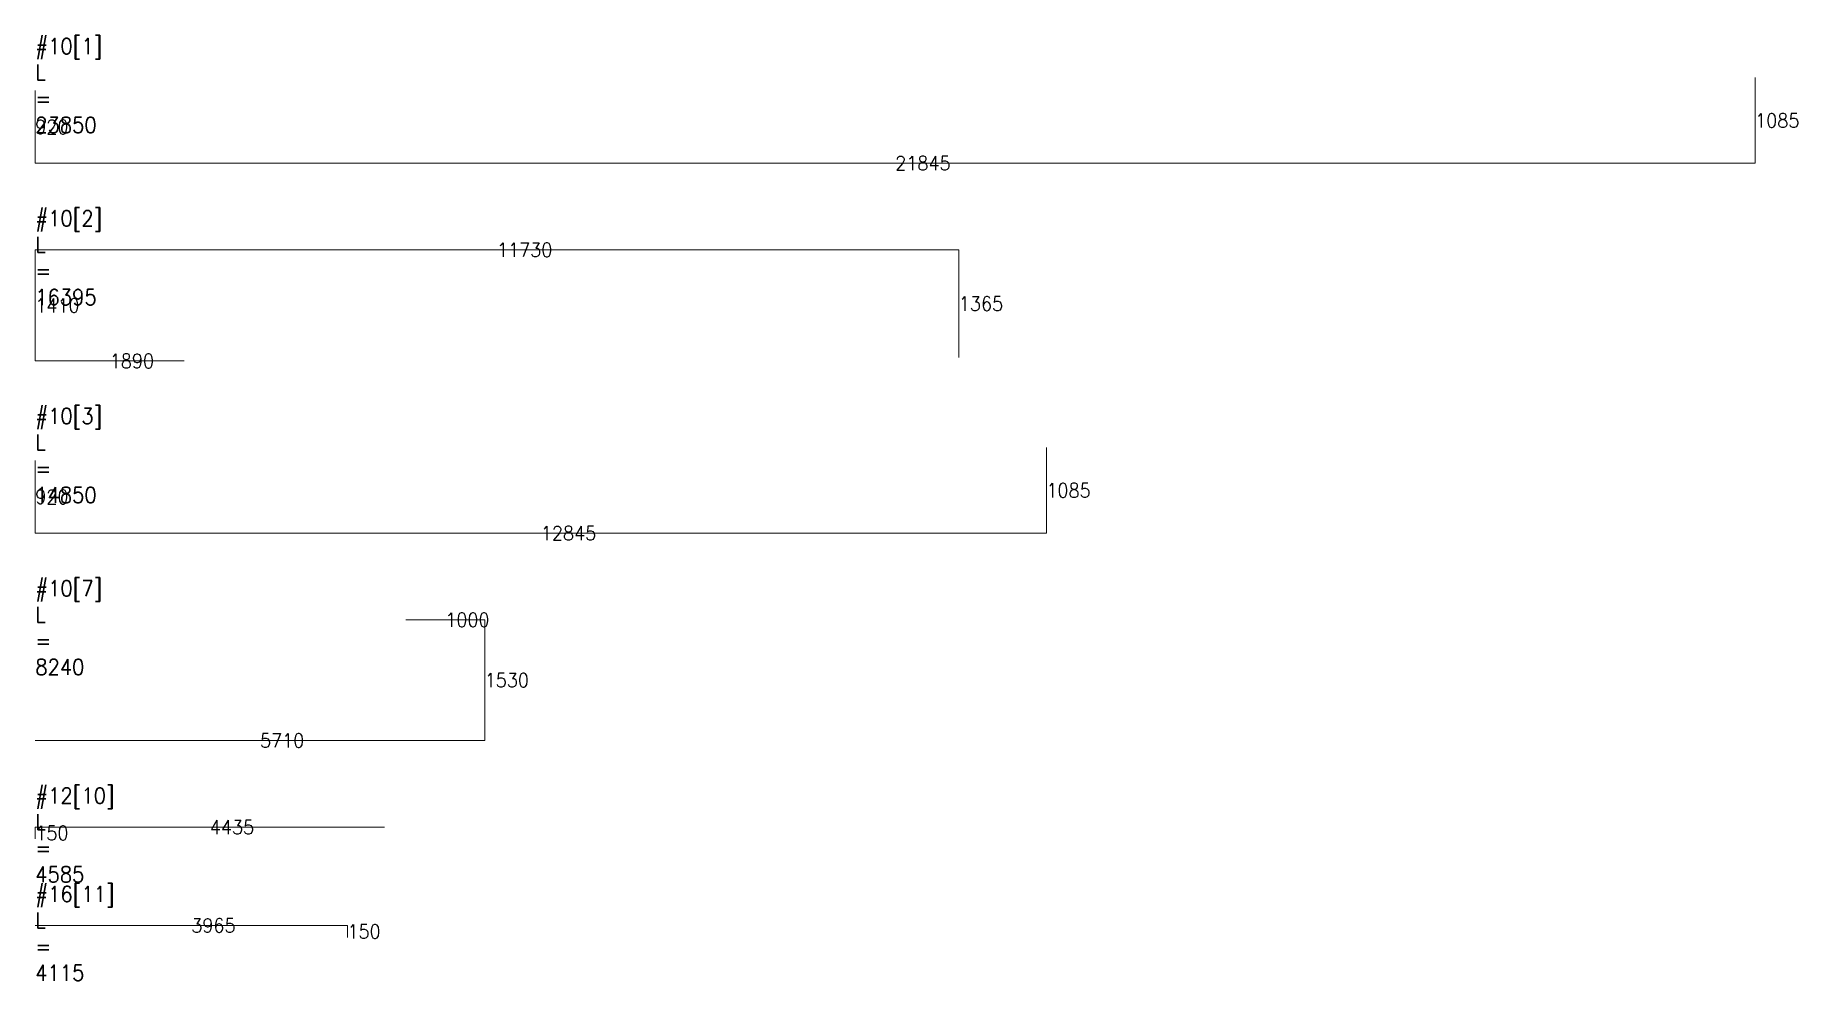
# Model space of a CAD drawing. Extents: x -2960 to 79081, y -52206 to 51229.
# Drawn here: x 25000 to 47387, y -11468 to 538 of the extents above; entities that cross this region are included whole.
import ezdxf
from ezdxf.enums import TextEntityAlignment as Align

# ---------------------------------------------------------------- set-up
doc = ezdxf.new("R2010")
doc.units = 0
doc.header["$MEASUREMENT"] = 0
doc.layers.add('DS_SCHEDULE', color=54, linetype='Continuous', lineweight=0)
doc.styles.get("Standard").update_dxf_attribs({"font": 'standard'})

msp = doc.modelspace()

# ---------------------------------------------------------------- texts
at = {"layer": 'DS_SCHEDULE', "color": 2}
for s, p in [('920', (25000, -626)), ('1085', (46846, -544)), ('21845', (35923, -1087)), ('11730', (30865, -2187)), ('1410', (25000, -2893)), ('1365', (36731, -2870)), ('1890', (25946, -3598)), ('920', (25000, -5324)), ('1085', (37843, -5241)), ('12845', (31422, -5785)), ('1000', (30208, -6885)), ('1530', (30709, -7651)), ('5710', (27855, -8417)), ('150', (25000, -9592)), ('4435', (27217, -9517)), ('3965', (26982, -10767)), ('150', (28965, -10842))]:
    msp.add_text(s, height=180, dxfattribs=at).set_placement(p, align=Align.MIDDLE_LEFT)
at = {"layer": 'DS_SCHEDULE', "color": 2, "char_height": 200, "width": 1, "attachment_point": 1}
for s, insert in [('#10[1] L = 23850', (25000, 500)), ('#10[2] L = 16395', (25000, -1687)), ('#10[3] L = 14850', (25000, -4198)), ('#10[7] L = 8240', (25000, -6385)), ('#12[10] L = 4585', (25000, -9017)), ('#16[11] L = 4115', (25000, -10267))]:
    msp.add_mtext(s, dxfattribs=dict(at, insert=insert))

# ---------------------------------------------------------------- linework, layer by layer
at = {"layer": 'DS_SCHEDULE', "color": 1}
for p, q in [((46846, -1087), (46846, 0)), ((25000, -165), (25000, -1087)), ((25000, -1087), (46846, -1087)), ((25000, -3598), (25000, -2187)), ((25000, -2187), (36731, -2187)), ((36731, -2187), (36731, -3552)), ((26892, -3598), (25000, -3598)), ((37843, -5785), (37843, -4698)), ((25000, -4863), (25000, -5785)), ((25000, -5785), (37843, -5785)), ((30709, -6885), (29707, -6885)), ((30709, -8417), (30709, -6885)), ((25000, -8417), (30709, -8417)), ((25000, -9667), (25000, -9517)), ((25000, -9517), (29435, -9517)), ((25000, -10767), (28965, -10767)), ((28965, -10767), (28965, -10917))]:
    msp.add_line(p, q, dxfattribs=at)

msp.set_redraw_order([(e.dxf.handle, doc.entitydb.next_handle()) for e in msp.query("TEXT MTEXT ATTDEF DIMENSION ARC_DIMENSION")])  # texts and dimensions are drawn at this point

doc.saveas('drawing.dxf')
